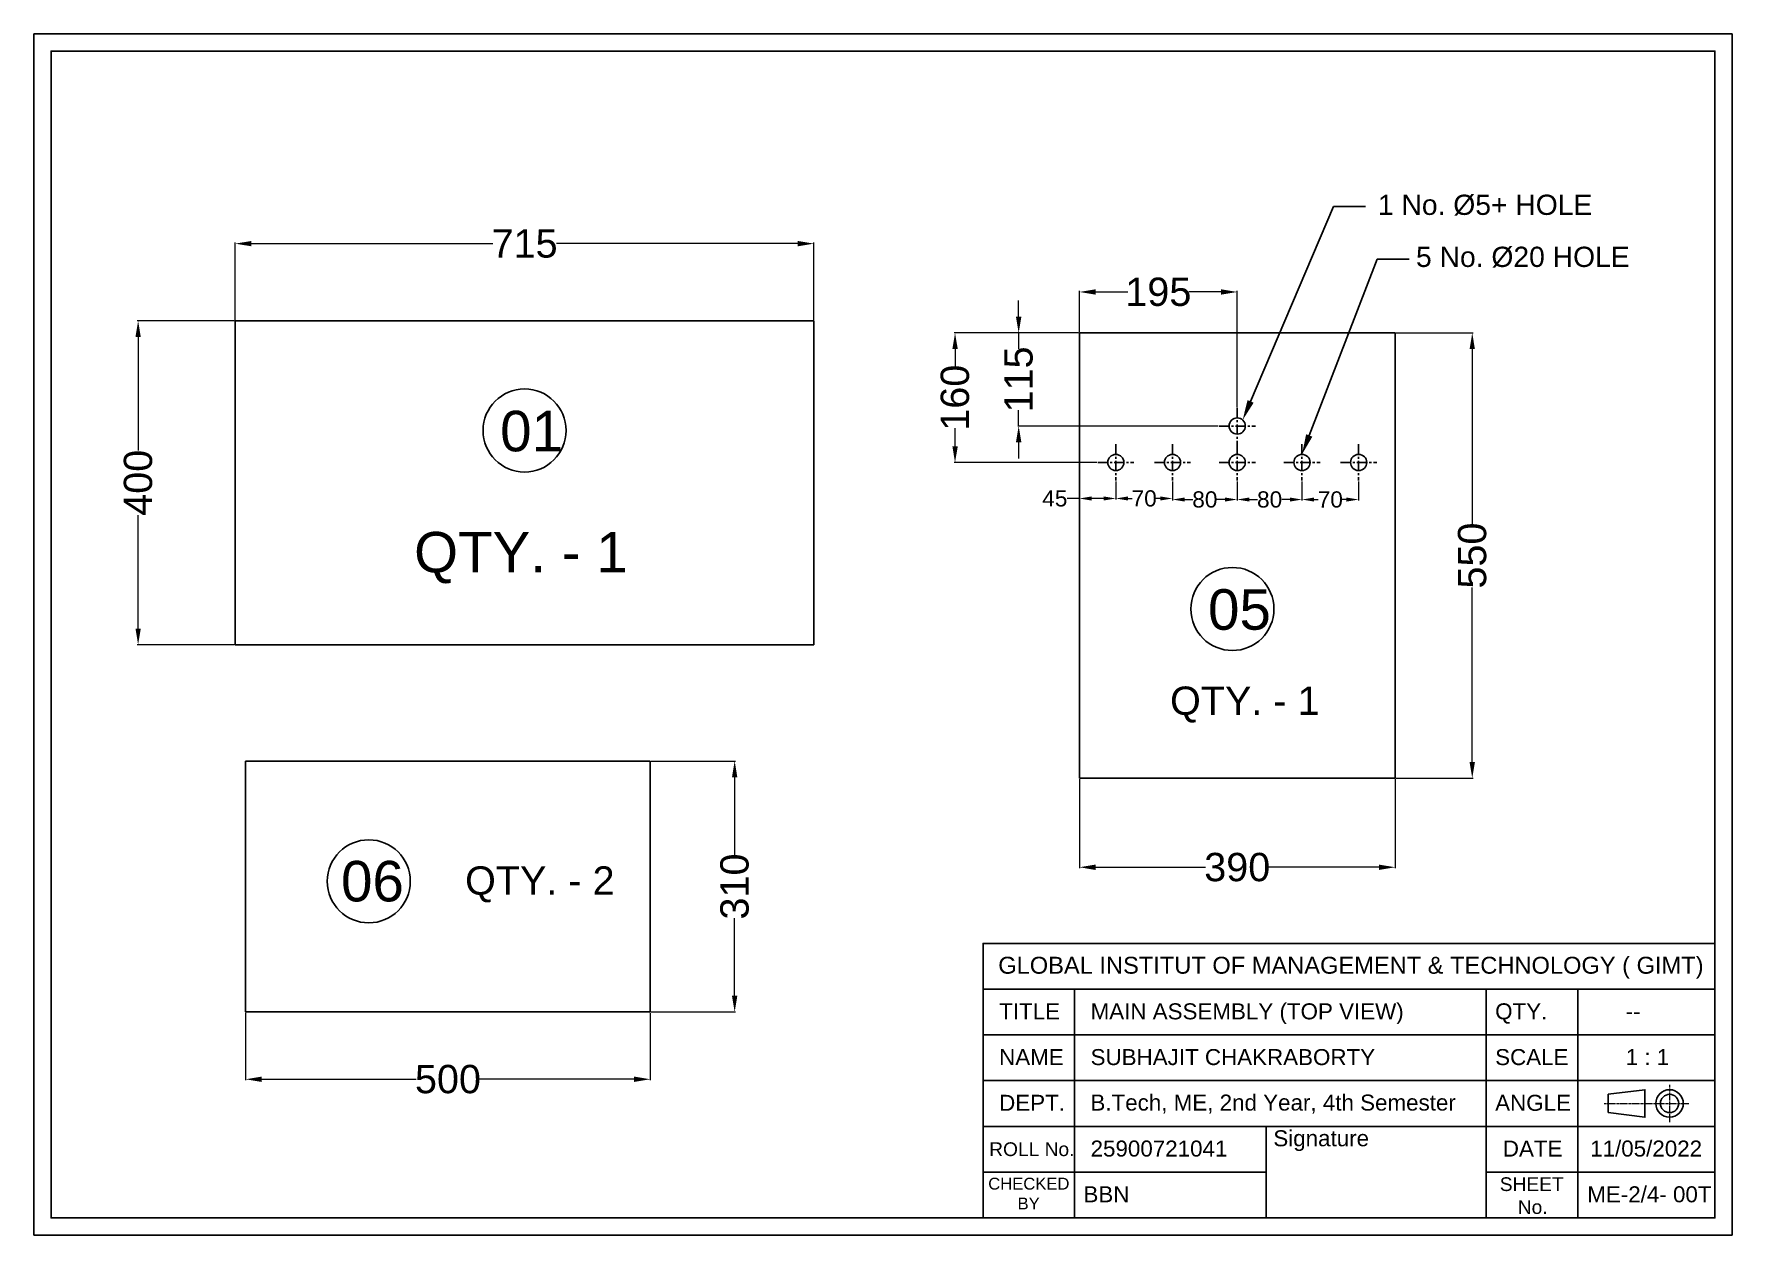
# Model space of a CAD drawing. Header units: millimetres. Extents: x 215 to 15965, y -6575 to 857.
# Drawn here: x 3172 to 5270, y -6430 to -4946 of the extents above; entities that cross this region are included whole.
import ezdxf
from ezdxf import colors
from ezdxf.entities.mleader import LeaderData, LeaderLine
from ezdxf.math import Vec2, Vec3

# ---------------------------------------------------------------- set-up
doc = ezdxf.new("R2010")
doc.units = ezdxf.units.MM
doc.linetypes.add('CENTER', pattern=[50.8, 31.75, -6.35, 6.35, -6.35])
doc.styles.get("Standard").update_dxf_attribs({"font": 'arial.ttf'})
doc.dimstyles.new('BIJU SP. D-LINE', dxfattribs={"dimtxt": 6, "dimasz": 5.5, "dimexe": 1.25, "dimexo": 1, "dimtad": 0, "dimdec": 0, "dimdsep": 46, "dimtxsty": 'Standard', "dimcen": 2.5, "dimclrd": 200, "dimclre": 200, "dimclrt": 256, "dimadec": 0, "dimazin": 0, "dimtm": 1e-09, "dimtfac": 1, "dimtdec": 0, "dimtmove": 0, "dimatfit": 3, "dimfxl": 0, "dimlwd": 13, "dimlwe": 13, "dimarcsym": 0})

msp = doc.modelspace()

# ---------------------------------------------------------------- texts
at = {"attachment_point": 1}
for s, width, gutter_width, insert, char_height in [('1 No. %%C5+ HOLE', 277.891, 12.5, (4832.4, -5144.9), 25), ('5 No. %%C20 HOLE', 277.891, 12.5, (4879.5, -5209.2), 25), ('01', 42.736, 12.5, (3747.8, -5411.9), 50), ('QTY. - 1', 480.208, 12.5, (3641.5, -5561.5), 50), ('05', 42.736, 12.5, (4622.5, -5632.3), 50), ('QTY. - 1', 480.208, 12.5, (4575.6, -5752.5), 35), ('06', 42.736, 12.5, (3551.2, -5967.9), 50), ('QTY. - 2', 480.208, 12.5, (3704.5, -5974.6), 35), ('GLOBAL INSTITUT OF MANAGEMENT & TECHNOLOGY ( GIMT)', 1056.006, 22.1, (4363.3, -6086.3), 20.912), ('TITLE', 282.589, 22.1, (4364.4, -6143.8), 19.78), ('MAIN ASSEMBLY (TOP VIEW)', 434.396, 22.1, (4477.4, -6143.8), 19.781), ('QTY.', 282.589, 22.1, (4977.3, -6143.8), 19.78), ('--', 282.589, 22.1, (5138.6, -6143.8), 19.78), ('NAME', 282.589, 22.1, (4364.4, -6200.3), 19.78), ('SUBHAJIT CHAKRABORTY', 832.044, 22.1, (4477.4, -6200.3), 19.781), ('SCALE', 282.589, 22.1, (4977.3, -6200.3), 19.78), ('1 : 1', 282.589, 22.1, (5138.6, -6200.3), 19.78), ('DEPT.', 282.589, 22.1, (4364.4, -6256.8), 19.78), ('B.Tech, ME, 2nd Year, 4th Semester ', 881.583, 22.1, (4477.2, -6256.5), 19.781), ('ANGLE', 282.589, 22.1, (4977.3, -6256.8), 19.78), ('ROLL No.', 282.589, 22.1, (4352.1, -6315.5), 16.96), ('25900721041', 282.589, 22.1, (4477.4, -6313.3), 19.781), ('Signature ', 282.589, 22.1, (4703.2, -6300.6), 19.78), ('DATE', 282.589, 22.1, (4986.8, -6313.3), 19.78), ('11/05/2022', 282.589, 22.1, (5094.7, -6313.3), 19.78), ('\\pi-31.39208;CHECKED\\P\\pi4.87837;BY', 35.477, 22.1, (4382.3, -6359.2), 14.695), ('BBN', 282.589, 22.1, (4468.6, -6369.8), 19.78), ('\\pi-24.98916,t195.43009;SHEET \\P\\pi-2.77144,t217.64782;No.', 27.454, 22.1, (5008, -6358.7), 16.955), ('ME-2/4- 00T', 282.589, 22.1, (5091.1, -6369.8), 19.781)]:
    msp.add_mtext_dynamic_manual_height_columns(s, width=width, gutter_width=gutter_width, heights=[0], dxfattribs=dict(at, insert=insert, char_height=char_height))

# ---------------------------------------------------------------- blocks, each defined once
blk = doc.blocks.new('*D548')
at = {"color": 200, "lineweight": 13, "transparency": 16777216}
for p, q in [((3420.5, -5299.8), (3420.5, -5204.1)), ((3440.5, -5205.4), (3738.7, -5205.4)), ((4115.5, -5205.4), (3817.3, -5205.4)), ((4135.5, -5299.8), (4135.5, -5204.1))]:
    blk.add_line(p, q, dxfattribs=at)
at = {"color": 200, "transparency": 16777216}
for points in [[(3440.5, -5202.1), (3440.5, -5208.7), (3420.5, -5205.4)], [(4115.5, -5202.1), (4115.5, -5208.7), (4135.5, -5205.4)]]:
    blk.add_solid(points, dxfattribs=at)
at = {"layer": 'Defpoints', "color": 0, "transparency": 16777216}
for p in [(4135.5, -5205.4), (3420.5, -5300.8), (4135.5, -5300.8)]:
    blk.add_point(p, dxfattribs=at)
at = {"transparency": 16777216, "insert": (3778, -5205.4), "char_height": 35, "attachment_point": 5}
blk.add_mtext('715', dxfattribs=at)
blk = doc.blocks.new('*D549')
at = {"color": 200, "lineweight": 13, "transparency": 16777216}
for p, q in [((3419.5, -5300.8), (3299.3, -5300.8)), ((3300.5, -5320.8), (3300.5, -5460.9)), ((3300.5, -5680.8), (3300.5, -5540.7)), ((3419.5, -5700.8), (3299.3, -5700.8))]:
    blk.add_line(p, q, dxfattribs=at)
at = {"color": 200, "transparency": 16777216}
for points in [[(3297.2, -5320.8), (3303.8, -5320.8), (3300.5, -5300.8)], [(3297.2, -5680.8), (3303.8, -5680.8), (3300.5, -5700.8)]]:
    blk.add_solid(points, dxfattribs=at)
at = {"layer": 'Defpoints', "color": 0, "transparency": 16777216}
for p in [(3420.5, -5300.8), (3300.5, -5700.8), (3420.5, -5700.8)]:
    blk.add_point(p, dxfattribs=at)
at = {"transparency": 16777216, "insert": (3300.5, -5500.8), "char_height": 35, "attachment_point": 5, "rotation": 90}
blk.add_mtext('400', dxfattribs=at)
blk = doc.blocks.new('*D577')
at = {"color": 200, "lineweight": 13, "transparency": 16777216}
for p, q in [((3433.3, -6155.5), (3433.3, -6238.9)), ((3933.3, -6155.5), (3933.3, -6238.9)), ((3453.3, -6237.6), (3644, -6237.6)), ((3913.3, -6237.6), (3722.5, -6237.6))]:
    blk.add_line(p, q, dxfattribs=at)
at = {"color": 200, "transparency": 16777216}
for points in [[(3453.3, -6234.3), (3453.3, -6240.9), (3433.3, -6237.6)], [(3913.3, -6234.3), (3913.3, -6240.9), (3933.3, -6237.6)]]:
    blk.add_solid(points, dxfattribs=at)
at = {"layer": 'Defpoints', "color": 0, "transparency": 16777216}
for p in [(3433.3, -6154.5), (3933.3, -6154.5), (3933.3, -6237.6)]:
    blk.add_point(p, dxfattribs=at)
at = {"transparency": 16777216, "insert": (3683.3, -6237.6), "char_height": 35, "attachment_point": 5}
blk.add_mtext('500', dxfattribs=at)
blk = doc.blocks.new('*D578')
at = {"color": 200, "lineweight": 13, "transparency": 16777216}
for p, q in [((3934.3, -5844.5), (4038.8, -5844.5)), ((4037.6, -5864.5), (4037.6, -5960.3)), ((4037.6, -6134.5), (4037.6, -6038.7)), ((3934.3, -6154.5), (4038.8, -6154.5))]:
    blk.add_line(p, q, dxfattribs=at)
at = {"color": 200, "transparency": 16777216}
for points in [[(4034.3, -5864.5), (4040.9, -5864.5), (4037.6, -5844.5)], [(4034.3, -6134.5), (4040.9, -6134.5), (4037.6, -6154.5)]]:
    blk.add_solid(points, dxfattribs=at)
at = {"layer": 'Defpoints', "color": 0, "transparency": 16777216}
for p in [(3933.3, -5844.5), (4037.6, -5844.5), (3933.3, -6154.5)]:
    blk.add_point(p, dxfattribs=at)
at = {"transparency": 16777216, "insert": (4037.6, -5999.5), "char_height": 35, "attachment_point": 5, "rotation": 90}
blk.add_mtext('310', dxfattribs=at)
blk = doc.blocks.new('*D650')
at = {"color": 200, "lineweight": 13, "transparency": 16777216}
for p, q in [((4854.6, -5315.7), (4950.2, -5315.7)), ((4949, -5335.7), (4949, -5551.5)), ((4949, -5845.7), (4949, -5630)), ((4854.6, -5865.7), (4950.2, -5865.7))]:
    blk.add_line(p, q, dxfattribs=at)
at = {"color": 200, "transparency": 16777216}
for points in [[(4945.7, -5335.7), (4952.3, -5335.7), (4949, -5315.7)], [(4945.7, -5845.7), (4952.3, -5845.7), (4949, -5865.7)]]:
    blk.add_solid(points, dxfattribs=at)
at = {"layer": 'Defpoints', "color": 0, "transparency": 16777216}
for p in [(4853.6, -5315.7), (4853.6, -5865.7), (4949, -5865.7)]:
    blk.add_point(p, dxfattribs=at)
at = {"transparency": 16777216, "insert": (4949, -5590.7), "char_height": 35, "attachment_point": 5, "rotation": 90}
blk.add_mtext('550', dxfattribs=at)
blk = doc.blocks.new('*D651')
at = {"color": 200, "lineweight": 13, "transparency": 16777216}
for p, q in [((4463.6, -5866.7), (4463.6, -5977)), ((4853.6, -5866.7), (4853.6, -5977)), ((4483.6, -5975.7), (4619.4, -5975.7)), ((4833.6, -5975.7), (4697.8, -5975.7))]:
    blk.add_line(p, q, dxfattribs=at)
at = {"color": 200, "transparency": 16777216}
for points in [[(4483.6, -5972.4), (4483.6, -5979.1), (4463.6, -5975.7)], [(4833.6, -5972.4), (4833.6, -5979.1), (4853.6, -5975.7)]]:
    blk.add_solid(points, dxfattribs=at)
at = {"layer": 'Defpoints', "color": 0, "transparency": 16777216}
for p in [(4463.6, -5865.7), (4853.6, -5865.7), (4463.6, -5975.7)]:
    blk.add_point(p, dxfattribs=at)
at = {"transparency": 16777216, "insert": (4658.6, -5975.7), "char_height": 35, "attachment_point": 5}
blk.add_mtext('390', dxfattribs=at)
blk = doc.blocks.new('*D652')
at = {"color": 200, "lineweight": 13, "transparency": 16777216}
for p, q in [((4388.5, -5295.7), (4388.5, -5275.7)), ((4462.6, -5315.7), (4387.3, -5315.7)), ((4388.5, -5315.7), (4388.5, -5335.4)), ((4388.5, -5430.7), (4388.5, -5411)), ((4635.2, -5430.7), (4387.3, -5430.7)), ((4388.5, -5450.7), (4388.5, -5470.7))]:
    blk.add_line(p, q, dxfattribs=at)
at = {"color": 200, "transparency": 16777216}
for points in [[(4385.2, -5295.7), (4391.9, -5295.7), (4388.5, -5315.7)], [(4385.2, -5450.7), (4391.9, -5450.7), (4388.5, -5430.7)]]:
    blk.add_solid(points, dxfattribs=at)
at = {"layer": 'Defpoints', "color": 0, "transparency": 16777216}
for p in [(4463.6, -5315.7), (4388.5, -5430.7), (4636.2, -5430.7)]:
    blk.add_point(p, dxfattribs=at)
at = {"transparency": 16777216, "insert": (4388.5, -5373.2), "char_height": 35, "attachment_point": 5, "rotation": 90}
blk.add_mtext('115', dxfattribs=at)
blk = doc.blocks.new('*D653')
at = {"color": 200, "lineweight": 13, "transparency": 16777216}
for p, q in [((4463.6, -5314.7), (4463.6, -5263.8)), ((4483.6, -5265.1), (4523.3, -5265.1)), ((4638.6, -5265.1), (4598.9, -5265.1)), ((4658.6, -5407.3), (4658.6, -5263.8))]:
    blk.add_line(p, q, dxfattribs=at)
at = {"color": 200, "transparency": 16777216}
for points in [[(4483.6, -5261.8), (4483.6, -5268.4), (4463.6, -5265.1)], [(4638.6, -5261.8), (4638.6, -5268.4), (4658.6, -5265.1)]]:
    blk.add_solid(points, dxfattribs=at)
at = {"layer": 'Defpoints', "color": 0, "transparency": 16777216}
for p in [(4658.6, -5265.1), (4463.6, -5315.7), (4658.6, -5408.3)]:
    blk.add_point(p, dxfattribs=at)
at = {"transparency": 16777216, "insert": (4561.1, -5265.1), "char_height": 35, "attachment_point": 5}
blk.add_mtext('195', dxfattribs=at)
blk = doc.blocks.new('*D654')
at = {"color": 200, "lineweight": 13, "transparency": 16777216}
for p, q in [((4462.6, -5315.7), (4308.7, -5315.7)), ((4309.9, -5335.7), (4309.9, -5358.1)), ((4309.9, -5455.7), (4309.9, -5433.3)), ((4485.2, -5475.7), (4308.7, -5475.7))]:
    blk.add_line(p, q, dxfattribs=at)
at = {"color": 200, "transparency": 16777216}
for points in [[(4306.6, -5335.7), (4313.3, -5335.7), (4309.9, -5315.7)], [(4306.6, -5455.7), (4313.3, -5455.7), (4309.9, -5475.7)]]:
    blk.add_solid(points, dxfattribs=at)
at = {"layer": 'Defpoints', "color": 0, "transparency": 16777216}
for p in [(4463.6, -5315.7), (4309.9, -5475.7), (4486.2, -5475.7)]:
    blk.add_point(p, dxfattribs=at)
at = {"transparency": 16777216, "insert": (4309.9, -5395.7), "char_height": 35, "attachment_point": 5, "rotation": 90}
blk.add_mtext('160', dxfattribs=at)
blk = doc.blocks.new('*D655')
at = {"color": 200, "lineweight": 13, "transparency": 16777216}
for p, q in [((4508.6, -5499.1), (4508.6, -5521.5)), ((4463.6, -5520.2), (4448.6, -5520.2)), ((4463.6, -5521.3), (4463.6, -5519)), ((4493.6, -5520.2), (4478.6, -5520.2))]:
    blk.add_line(p, q, dxfattribs=at)
at = {"color": 200, "transparency": 16777216}
for points in [[(4478.6, -5517.7), (4478.6, -5522.7), (4463.6, -5520.2)], [(4493.6, -5517.7), (4493.6, -5522.7), (4508.6, -5520.2)]]:
    blk.add_solid(points, dxfattribs=at)
at = {"layer": 'Defpoints', "color": 0, "transparency": 16777216}
for p in [(4508.6, -5498.1), (4463.6, -5522.3), (4508.6, -5520.2)]:
    blk.add_point(p, dxfattribs=at)
at = {"transparency": 16777216, "insert": (4433.2, -5520.2), "char_height": 20, "attachment_point": 5}
blk.add_mtext('45', dxfattribs=at)
blk = doc.blocks.new('*D656')
at = {"color": 200, "lineweight": 13, "transparency": 16777216}
for p, q in [((4508.6, -5499.1), (4508.6, -5521.5)), ((4578.6, -5499.1), (4578.6, -5521.5)), ((4523.6, -5520.2), (4528.8, -5520.2)), ((4563.6, -5520.2), (4558.4, -5520.2))]:
    blk.add_line(p, q, dxfattribs=at)
at = {"color": 200, "transparency": 16777216}
for points in [[(4523.6, -5517.7), (4523.6, -5522.7), (4508.6, -5520.2)], [(4563.6, -5517.7), (4563.6, -5522.7), (4578.6, -5520.2)]]:
    blk.add_solid(points, dxfattribs=at)
at = {"layer": 'Defpoints', "color": 0, "transparency": 16777216}
for p in [(4508.6, -5498.1), (4578.6, -5498.1), (4578.6, -5520.2)]:
    blk.add_point(p, dxfattribs=at)
at = {"transparency": 16777216, "insert": (4543.6, -5520.2), "char_height": 20, "attachment_point": 5}
blk.add_mtext('70', dxfattribs=at)
blk = doc.blocks.new('*D657')
at = {"color": 200, "lineweight": 13, "transparency": 16777216}
for p, q in [((4578.6, -5499.1), (4578.6, -5522.7)), ((4658.6, -5499.1), (4658.6, -5522.7)), ((4593.6, -5521.5), (4603.7, -5521.5)), ((4643.6, -5521.5), (4633.5, -5521.5))]:
    blk.add_line(p, q, dxfattribs=at)
at = {"color": 200, "transparency": 16777216}
for points in [[(4593.6, -5519), (4593.6, -5524), (4578.6, -5521.5)], [(4643.6, -5519), (4643.6, -5524), (4658.6, -5521.5)]]:
    blk.add_solid(points, dxfattribs=at)
at = {"layer": 'Defpoints', "color": 0, "transparency": 16777216}
for p in [(4578.6, -5498.1), (4658.6, -5498.1), (4658.6, -5521.5)]:
    blk.add_point(p, dxfattribs=at)
at = {"transparency": 16777216, "insert": (4618.6, -5521.5), "char_height": 20, "attachment_point": 5}
blk.add_mtext('80', dxfattribs=at)
blk = doc.blocks.new('*D658')
at = {"color": 200, "lineweight": 13, "transparency": 16777216}
for p, q in [((4658.6, -5499.1), (4658.6, -5522.7)), ((4738.6, -5499.1), (4738.6, -5522.7)), ((4673.6, -5521.5), (4683.7, -5521.5)), ((4723.6, -5521.5), (4713.5, -5521.5))]:
    blk.add_line(p, q, dxfattribs=at)
at = {"color": 200, "transparency": 16777216}
for points in [[(4673.6, -5519), (4673.6, -5524), (4658.6, -5521.5)], [(4723.6, -5519), (4723.6, -5524), (4738.6, -5521.5)]]:
    blk.add_solid(points, dxfattribs=at)
at = {"layer": 'Defpoints', "color": 0, "transparency": 16777216}
for p in [(4658.6, -5498.1), (4738.6, -5498.1), (4738.6, -5521.5)]:
    blk.add_point(p, dxfattribs=at)
at = {"transparency": 16777216, "insert": (4698.6, -5521.5), "char_height": 20, "attachment_point": 5}
blk.add_mtext('80', dxfattribs=at)
blk = doc.blocks.new('*D659')
at = {"color": 200, "lineweight": 13, "transparency": 16777216}
for p, q in [((4738.6, -5499.1), (4738.6, -5522.7)), ((4808.6, -5499.1), (4808.6, -5522.7)), ((4753.6, -5521.5), (4758.8, -5521.5)), ((4793.6, -5521.5), (4788.4, -5521.5))]:
    blk.add_line(p, q, dxfattribs=at)
at = {"color": 200, "transparency": 16777216}
for points in [[(4753.6, -5519), (4753.6, -5524), (4738.6, -5521.5)], [(4793.6, -5519), (4793.6, -5524), (4808.6, -5521.5)]]:
    blk.add_solid(points, dxfattribs=at)
at = {"layer": 'Defpoints', "color": 0, "transparency": 16777216}
for p in [(4738.6, -5498.1), (4808.6, -5498.1), (4808.6, -5521.5)]:
    blk.add_point(p, dxfattribs=at)
at = {"transparency": 16777216, "insert": (4773.6, -5521.5), "char_height": 20, "attachment_point": 5}
blk.add_mtext('70', dxfattribs=at)

# ---------------------------------------------------------------- dimensions: what is measured, and where the dimension line sits
for base, p1, p2, override, picture, middle in [((4135.5, -5205.4), (3420.5, -5300.8), (4135.5, -5300.8), {"dimtxt": 35, "dimasz": 20}, '*D548', (3778, -5205.4)), ((4658.6, -5265.1), (4463.6, -5315.7), (4658.6, -5408.3), {"dimtxt": 35, "dimasz": 20}, '*D653', (4561.1, -5265.1)), ((4578.6, -5520.2), (4508.6, -5498.1), (4578.6, -5498.1), {"dimtxt": 20, "dimasz": 15}, '*D656', (4543.6, -5520.2)), ((4658.6, -5521.5), (4578.6, -5498.1), (4658.6, -5498.1), {"dimtxt": 20, "dimasz": 15}, '*D657', (4618.6, -5521.5)), ((4738.6, -5521.5), (4658.6, -5498.1), (4738.6, -5498.1), {"dimtxt": 20, "dimasz": 15}, '*D658', (4698.6, -5521.5)), ((4808.6, -5521.5), (4738.6, -5498.1), (4808.6, -5498.1), {"dimtxt": 20, "dimasz": 15}, '*D659', (4773.6, -5521.5)), ((4463.6, -5975.7), (4853.6, -5865.7), (4463.6, -5865.7), {"dimtxt": 35, "dimasz": 20}, '*D651', (4658.6, -5975.7))]:
    dim = msp.add_linear_dim(base=base, p1=p1, p2=p2, dimstyle='BIJU SP. D-LINE', override=override)
    dim.commit()
    dim.dimension.update_dxf_attribs({"geometry": picture, "text_midpoint": middle})
for base, p1, p2, angle, picture, middle in [((4388.5, -5430.7), (4463.6, -5315.7), (4636.2, -5430.7), 90, '*D652', (4388.5, -5373.2)), ((3300.5, -5700.8), (3420.5, -5300.8), (3420.5, -5700.8), 90, '*D549', (3300.5, -5500.8)), ((4309.9, -5475.7), (4463.6, -5315.7), (4486.2, -5475.7), 90, '*D654', (4309.9, -5395.7)), ((4949, -5865.7), (4853.6, -5315.7), (4853.6, -5865.7), 270, '*D650', (4949, -5590.7)), ((4037.6, -5844.5), (3933.3, -6154.5), (3933.3, -5844.5), 90, '*D578', (4037.6, -5999.5)), ((3933.3, -6237.6), (3433.3, -6154.5), (3933.3, -6154.5), 180, '*D577', (3683.3, -6237.6))]:
    dim = msp.add_linear_dim(base=base, p1=p1, p2=p2, angle=angle, dimstyle='BIJU SP. D-LINE', override={"dimtxt": 35, "dimasz": 20})
    dim.commit()
    dim.dimension.update_dxf_attribs({"geometry": picture, "text_midpoint": middle})
dim = msp.add_linear_dim(base=(4508.6, -5520.2), p1=(4463.6, -5522.3), p2=(4508.6, -5498.1), dimstyle='BIJU SP. D-LINE', override={"dimtxt": 20, "dimasz": 15})
dim.commit()
dim.dimension.update_dxf_attribs({"geometry": '*D655', "text_midpoint": (4433.2, -5520.2), "dimtype": 160})

# ---------------------------------------------------------------- linework, layer by layer
for p, q in [((3420.5, -5300.8), (4135.5, -5300.8)), ((3420.5, -5700.8), (3420.5, -5300.8)), ((4135.5, -5300.8), (4135.5, -5700.8)), ((4463.6, -5865.7), (4463.6, -5315.7)), ((4463.6, -5315.7), (4853.6, -5315.7)), ((4853.6, -5315.7), (4853.6, -5865.7)), ((4135.5, -5700.8), (3420.5, -5700.8)), ((3433.3, -5844.5), (3933.3, -5844.5)), ((3433.3, -6154.5), (3433.3, -5844.5)), ((3933.3, -6154.5), (3933.3, -5844.5)), ((4853.6, -5865.7), (4463.6, -5865.7)), ((5248.8, -6126.2), (4344.5, -6126.2)), ((4457.6, -6126.2), (4457.6, -6408.8)), ((4966.2, -6126.2), (4966.2, -6408.8)), ((5079.3, -6126.2), (5079.3, -6408.8)), ((3433.3, -6154.5), (3933.3, -6154.5)), ((5248.8, -6182.7), (4344.5, -6182.7)), ((5248.8, -6239.3), (4344.5, -6239.3)), ((4344.5, -6295.8), (5248.8, -6295.8)), ((4694.3, -6408.8), (4694.3, -6295.8)), ((4344.5, -6352.3), (4694.3, -6352.3)), ((4966.2, -6352.3), (5248.8, -6352.3))]:
    msp.add_line(p, q)
at = {"color": 1, "linetype": 'CENTER', "ltscale": 0.4}
for p, q in [((4658.6, -5408.3), (4658.6, -5453.1)), ((4636.2, -5430.7), (4681, -5430.7)), ((4508.6, -5453.3), (4508.6, -5498.1)), ((4578.6, -5453.3), (4578.6, -5498.1)), ((4658.6, -5453.3), (4658.6, -5498.1)), ((4738.6, -5453.3), (4738.6, -5498.1)), ((4808.6, -5453.3), (4808.6, -5498.1)), ((4486.2, -5475.7), (4531, -5475.7)), ((4556.2, -5475.7), (4601, -5475.7)), ((4636.2, -5475.7), (4681, -5475.7)), ((4716.2, -5475.7), (4761, -5475.7)), ((4786.2, -5475.7), (4831, -5475.7))]:
    msp.add_line(p, q, dxfattribs=at)
at = {"color": 6, "linetype": 'CENTER', "lineweight": 13, "ltscale": 0.1}
for p, q in [((5192.9, -6244.6), (5192.9, -6290.4)), ((5111.9, -6267.5), (5216.7, -6267.5))]:
    msp.add_line(p, q, dxfattribs=at)
at = {"color": 0}
for points in [[(5270, -6430), (5270, -4946.4), (3171.8, -4946.4), (3171.8, -6430)], [(5248.8, -6408.8), (5248.8, -4967.6), (3193, -4967.6), (3193, -6408.8)]]:
    msp.add_lwpolyline(points, close=True, dxfattribs=at)
for points in [[(4344.5, -6408.8), (4344.5, -6069.7), (5248.8, -6069.7), (5248.8, -6408.8)], [(5117.1, -6278.8), (5162.3, -6284.5), (5162.3, -6250.6), (5117.1, -6256.2)]]:
    msp.add_lwpolyline(points, close=True)
for centre, radius in [((3778, -5436.2), 51.3), ((4658.6, -5430.7), 10), ((4508.6, -5475.7), 10), ((4578.6, -5475.7), 10), ((4658.6, -5475.7), 10), ((4738.6, -5475.7), 10), ((4808.6, -5475.7), 10), ((4652.6, -5656.7), 51.3), ((3585.5, -5993.1), 51.3), ((5192.8, -6267.5), 17), ((5192.8, -6267.5), 11.3)]:
    msp.add_circle(centre, radius)

msp.set_redraw_order([(e.dxf.handle, doc.entitydb.next_handle()) for e in msp.query("TEXT MTEXT ATTDEF DIMENSION ARC_DIMENSION")])  # texts and dimensions are drawn at this point

# ---------------------------------------------------------------- leaders
ml = msp.add_multileader_mtext('Standard')
ml.set_content('', color=256)
ml.set_leader_properties(color=6)
ml.build(insert=Vec2(0, 0))
ml.multileader.update_dxf_attribs({"arrow_head_size": 25})
ctx = ml.context
ctx.base_point, ctx.arrow_head_size, ctx.plane_origin = Vec3(4817.1, -5159.4), 25, Vec3(4561.7, -5307.7)
notes = []
notes.append((ctx, [(0, (1, 1, 0), (4777.6, -5159.4), (1, 0), 39.5, [(0, [(4665.3, -5423.3)], 0, [])])]))
ctx.mtext.insert, ctx.mtext.flow_direction = Vec3(4819.1, -5157.4), 5
ml = msp.add_multileader_mtext('Standard')
ml.set_content('', color=256)
ml.set_leader_properties(color=6)
ml.build(insert=Vec2(0, 0))
ml.multileader.update_dxf_attribs({"arrow_head_size": 25})
ctx = ml.context
ctx.base_point, ctx.arrow_head_size, ctx.plane_origin = Vec3(4871, -5224.7), 25, Vec3(4615.5, -5381.3)
notes.append((ctx, [(0, (1, 1, 0), (4831.5, -5224.7), (1, 0), 39.5, [(0, [(4738.6, -5465.7)], 0, [])])]))
ctx.mtext.insert, ctx.mtext.flow_direction = Vec3(4873, -5222.7), 5
for ctx, leaders in notes:
    for number, flags, end, landing, length, lines in leaders:
        leader = LeaderData()
        leader.index, (leader.has_last_leader_line, leader.has_dogleg_vector, leader.attachment_direction) = number, flags
        leader.last_leader_point, leader.dogleg_vector, leader.dogleg_length = Vec3(end), Vec3(landing), length
        for number, points, colour, breaks in lines:
            line = LeaderLine()
            line.index, line.vertices, line.color, line.breaks = number, Vec3.list(points), colors.encode_raw_color(colour), breaks
            leader.lines.append(line)
        ctx.leaders.append(leader)

doc.saveas('drawing.dxf')
